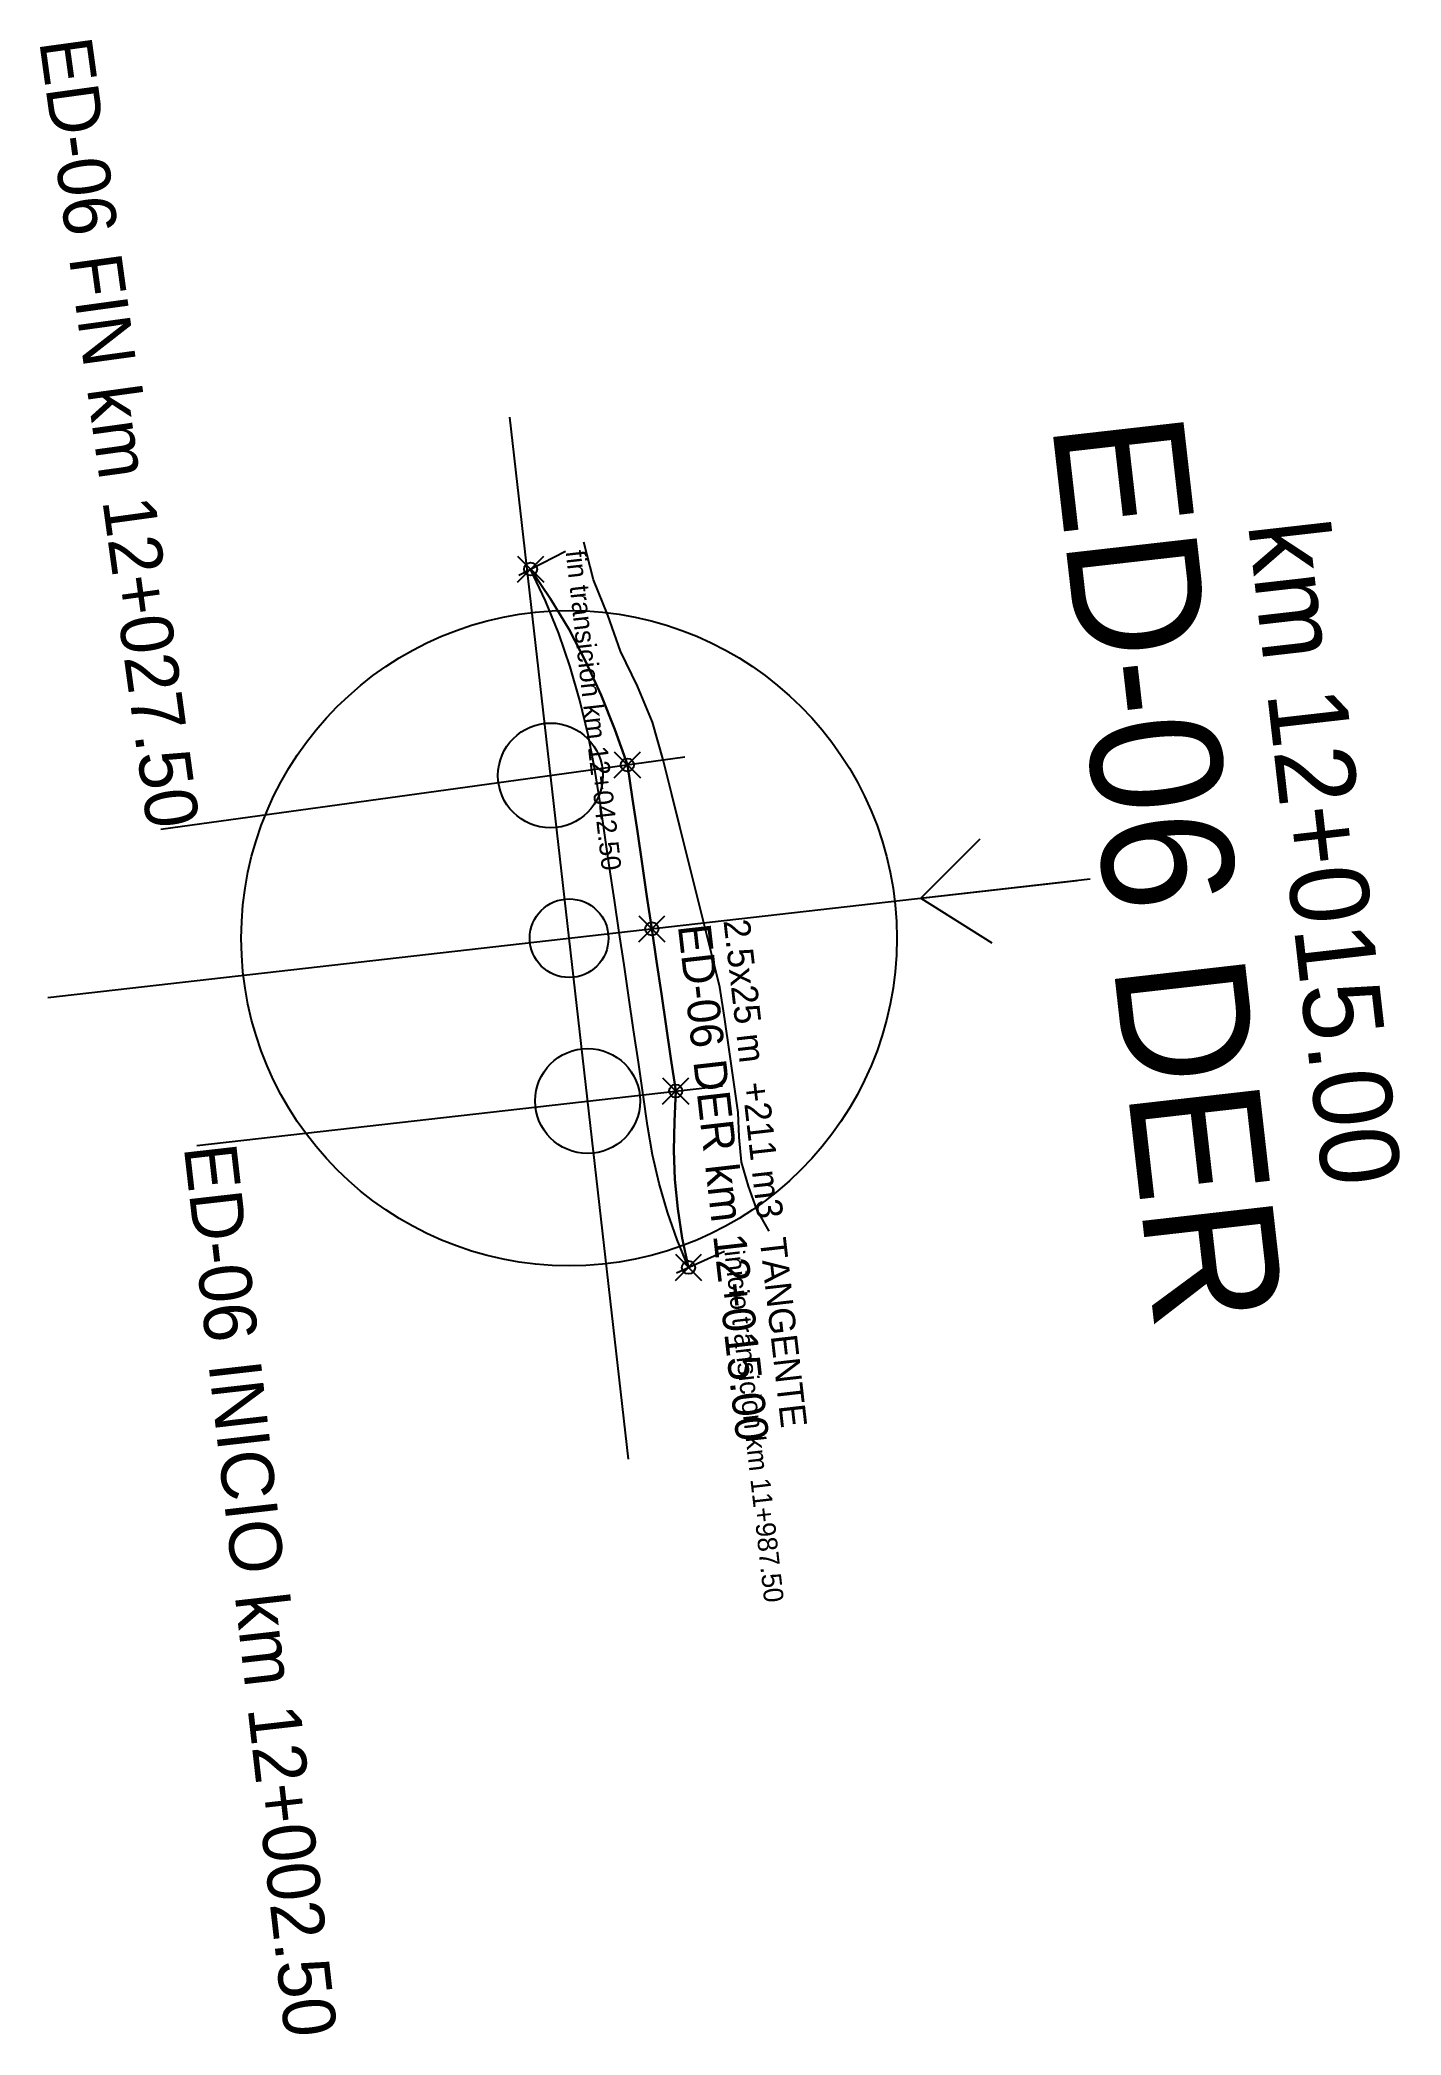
# Model space of a CAD drawing. Extents: x 598419 to 612853, y 9471396 to 9478612.
# Drawn here: x 606926.4 to 607030.2, y 9472704.3 to 9472856.5 of the extents above; entities that cross this region are included whole.
import ezdxf
from ezdxf.enums import TextEntityAlignment as Align

# ---------------------------------------------------------------- set-up
doc = ezdxf.new("R2010")
doc.units = 0
doc.header["$PDMODE"] = 35
doc.header["$PDSIZE"] = 1
for name, color, linetype in [('ENSANCHE_DER', 5, 'CONTINUOUS'), ('ENSANCHE_DER_BORDE_3D', 5, 'CONTINUOUS'), ('ENSANCHE_DER_MARCA', 5, 'CONTINUOUS'), ('ENSANCHE_DER_PUNTOS', 5, 'CONTINUOUS'), ('ENSANCHE_DER_TALUD', 5, 'CONTINUOUS'), ('ENSANCHE_DER_TEXTO', 5, 'CONTINUOUS')]:
    doc.layers.add(name, color=color, linetype=linetype)

msp = doc.modelspace()

# ---------------------------------------------------------------- texts
at = {"layer": 'ENSANCHE_DER_MARCA'}
msp.add_text('ED-06 FIN km 12+027.50', height=4, rotation=-82.173, dxfattribs=at).set_placement((606934.6443, 9472796.1996), align=Align.RIGHT)
for s, height, p in [('ED-06 DER', 10, (607007.5173, 9472792.6341)), ('km 12+015.00', 6, (607021.4277, 9472794.2155))]:
    msp.add_text(s, height=height, rotation=-83.5141, dxfattribs=at).set_placement(p, align=Align.CENTER)
msp.add_text('ED-06 INICIO km 12+002.50', height=4, rotation=-83.5141, dxfattribs=at).set_placement((606937.3902, 9472772.081))
at = {"layer": 'ENSANCHE_DER_TEXTO'}
for s, height, p in [('fin transicion km 12+042.50', 1.5, (606966.5136, 9472817.5234)), ('ED-06 DER km 12+015.00', 2.5, (606975.0708, 9472788.9453)), ('2.5x25 m  +211 m3  TANGENTE', 2, (606978.5484, 9472789.3407)), ('inicio transicion km 11+987.50', 1.5, (606978.6221, 9472764.1136))]:
    msp.add_text(s, height=height, rotation=-83.5141, dxfattribs=at).set_placement(p)

# ---------------------------------------------------------------- linework, layer by layer
at = {"layer": 'ENSANCHE_DER'}
msp.add_lwpolyline([(606975.8836, 9472762.8886), (606975.0195, 9472764.9777), (606974.2723, 9472767.1114), (606973.6432, 9472769.2827), (606973.1339, 9472771.4854), (606972.7523, 9472773.7137), (606972.4256, 9472776.0641), (606972.0604, 9472778.5387), (606971.6952, 9472781.0133), (606971.33, 9472783.4879), (606970.9648, 9472785.9624), (606970.5996, 9472788.437), (606970.2344, 9472790.9116), (606969.8692, 9472793.3862), (606969.504, 9472795.8608), (606969.1388, 9472798.3354), (606968.7442, 9472800.8871), (606968.2228, 9472803.5247), (606967.6004, 9472806.1358), (606966.8705, 9472808.7177), (606965.9985, 9472811.255), (606964.9869, 9472813.7399), (606963.8388, 9472816.1649), (606963.8388, 9472816.1649), (606965.3683, 9472813.9077), (606966.7787, 9472811.5476), (606968.0635, 9472809.091), (606969.2162, 9472806.5445), (606970.2677, 9472803.9226), (606971.2209, 9472801.2275), (606971.6228, 9472798.6178), (606971.988, 9472796.1432), (606972.3532, 9472793.6686), (606972.7184, 9472791.194), (606973.0836, 9472788.7194), (606973.4488, 9472786.2448), (606973.814, 9472783.7703), (606974.1792, 9472781.2957), (606974.5444, 9472778.8211), (606974.9096, 9472776.3465), (606974.8144, 9472774.0103), (606974.7679, 9472771.8139), (606974.8531, 9472769.5968), (606975.0661, 9472767.3652), (606975.4087, 9472765.1265), (606975.8836, 9472762.8886)], close=True, dxfattribs=at)
at = {"layer": 'ENSANCHE_DER_BORDE_3D'}
msp.add_polyline3d([(606975.8836, 9472762.8886, 733.0857), (606975.4087, 9472765.1265, 732.9857), (606975.0661, 9472767.3652, 732.8857), (606974.8531, 9472769.5968, 732.7858), (606974.7679, 9472771.8139, 732.6859), (606974.8144, 9472774.0103, 732.5859), (606974.9096, 9472776.3465, 732.4867), (606974.5444, 9472778.8211, 732.3968), (606974.1792, 9472781.2957, 732.3068), (606973.814, 9472783.7703, 732.2169), (606973.4488, 9472786.2448, 732.1269), (606973.0836, 9472788.7194, 732.037), (606972.7184, 9472791.194, 731.947), (606972.3532, 9472793.6686, 731.8571), (606971.988, 9472796.1432, 731.7671), (606971.6228, 9472798.6178, 731.6772), (606971.2209, 9472801.2275, 731.5874), (606970.2677, 9472803.9226, 731.5058), (606969.2162, 9472806.5445, 731.4232), (606968.0635, 9472809.091, 731.3399), (606966.7787, 9472811.5476, 731.2567), (606965.3683, 9472813.9077, 731.1734), (606963.8388, 9472816.1649, 731.09)], dxfattribs=at)
at = {"layer": 'ENSANCHE_DER_MARCA'}
for p, q in [((606971.2981, 9472748.2588), (606962.2614, 9472827.7467)), ((606962.9472, 9472815.7121), (606966.5136, 9472817.5234)), ((606935.635, 9472796.3358), (606975.6036, 9472801.83)), ((606993.6069, 9472791.0527), (606998.1231, 9472795.5919)), ((606927.0358, 9472783.4844), (607006.5237, 9472792.5211)), ((606993.6069, 9472791.0527), (607005.5301, 9472792.4082)), ((606993.6069, 9472791.0527), (606999.0268, 9472787.6431)), ((606938.3838, 9472772.194), (606978.47, 9472776.7513)), ((606974.9708, 9472762.4803), (606978.6221, 9472764.1136))]:
    msp.add_line(p, q, dxfattribs=at)
for centre, radius in [((606966.7798, 9472788.0028), 25), ((606965.3555, 9472800.4213), 4), ((606966.7798, 9472788.0028), 3), ((606968.1918, 9472775.5828), 4)]:
    msp.add_circle(centre, radius, dxfattribs=at)
at = {"layer": 'ENSANCHE_DER_PUNTOS'}
for p in [(606963.8388, 9472816.1649, 731.09), (606971.2209, 9472801.2275, 731.5874), (606973.0836, 9472788.7194, 732.037), (606974.9096, 9472776.3465, 732.4867), (606975.8836, 9472762.8886, 733.0857)]:
    msp.add_point(p, dxfattribs=at)
at = {"layer": 'ENSANCHE_DER_TALUD'}
msp.add_lwpolyline([(606982.0468, 9472765.6456), (606981.0911, 9472767.2983), (606980.4627, 9472769.091), (606979.9347, 9472770.9157), (606979.7538, 9472772.8162), (606979.681, 9472774.7102), (606979.3599, 9472776.8524), (606979.0156, 9472779.3294), (606978.6504, 9472781.804), (606978.2852, 9472784.2786), (606977.6716, 9472786.7249), (606977.058, 9472789.1713), (606976.4444, 9472791.6176), (606975.8308, 9472794.064), (606975.2172, 9472796.5103), (606974.6036, 9472798.9566), (606973.9491, 9472801.6026), (606973.1307, 9472804.4796), (606971.9813, 9472807.2438), (606970.688, 9472809.9122), (606969.7437, 9472812.6597), (606968.6483, 9472815.3504), (606967.9005, 9472818.2278)], dxfattribs=at)

msp.set_redraw_order([(e.dxf.handle, doc.entitydb.next_handle()) for e in msp.query("TEXT MTEXT ATTDEF DIMENSION ARC_DIMENSION")])  # texts and dimensions are drawn at this point

doc.saveas('drawing.dxf')
